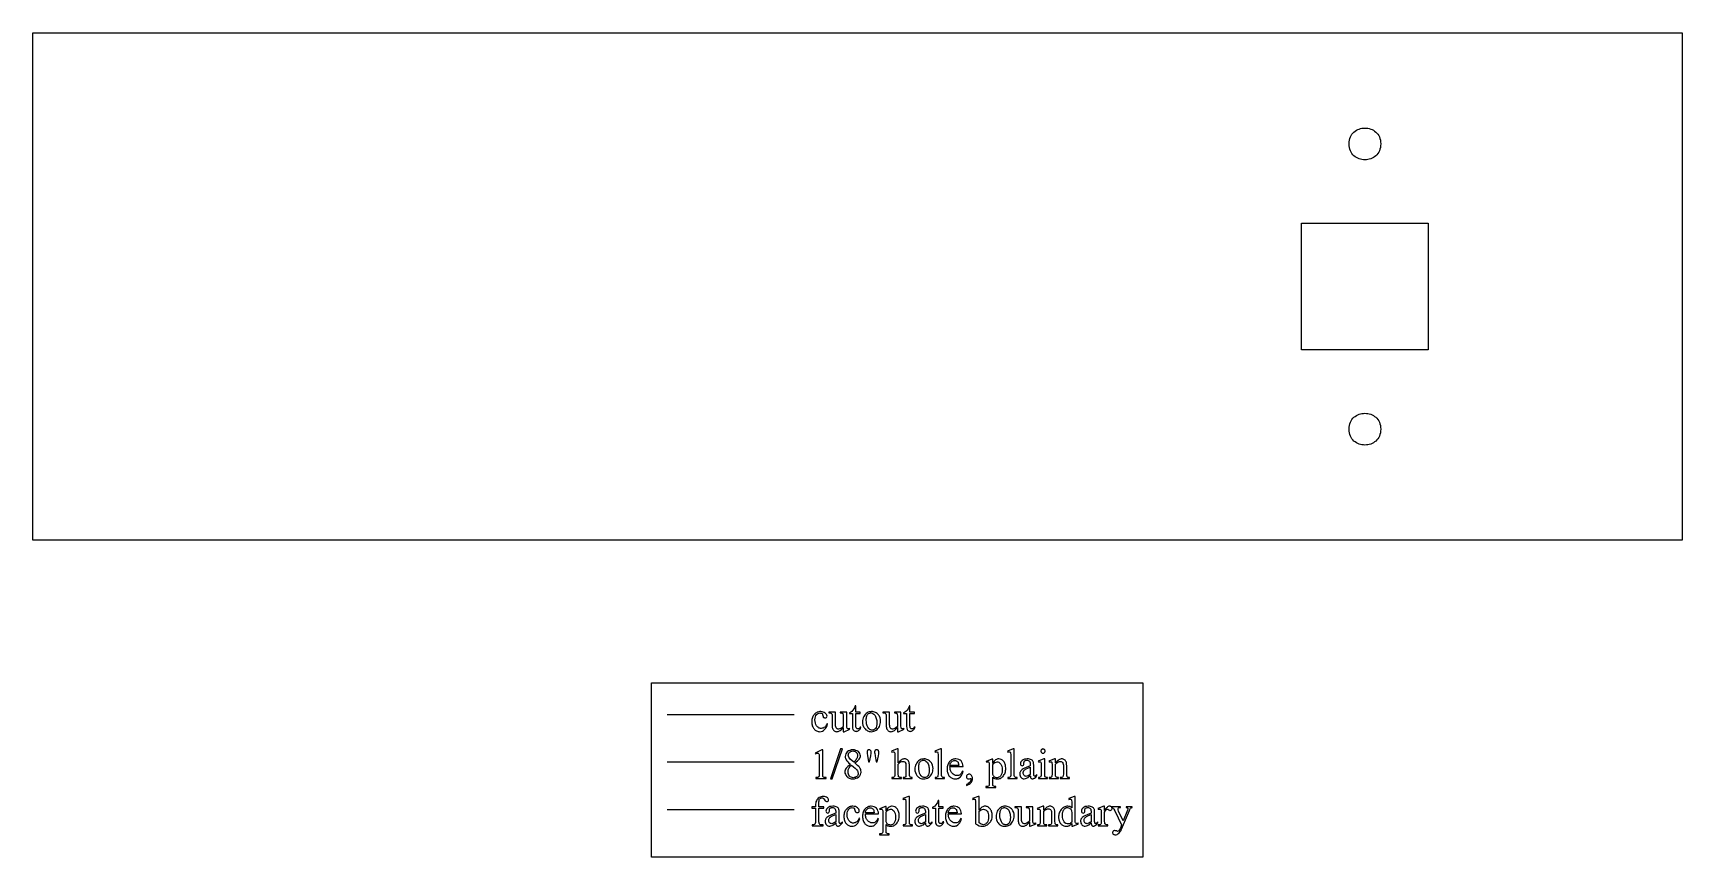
# Model space of a CAD drawing. Extents: x 0 to 6.5, y -3.25 to 0.
import ezdxf

# ---------------------------------------------------------------- set-up
doc = ezdxf.new("R2010")
doc.units = 0
doc.layers.add('LAYER_1', color=18, linetype='CONTINUOUS')

msp = doc.modelspace()

# ---------------------------------------------------------------- linework, layer by layer
at = {"layer": 'LAYER_1'}
for points in [[(0, 0), (6.5, 0), (6.5, -2), (0, -2)], [(5.3125, -0.4375), (5.3121, -0.4451), (5.3111, -0.4521), (5.3094, -0.4587), (5.3071, -0.4648), (5.3043, -0.4705), (5.301, -0.4756), (5.2972, -0.4802), (5.293, -0.4844), (5.2884, -0.488), (5.2835, -0.4912), (5.2783, -0.4939), (5.2729, -0.4961), (5.2674, -0.4978), (5.2617, -0.499), (5.2559, -0.4998), (5.25, -0.5), (5.2441, -0.4998), (5.2383, -0.499), (5.2326, -0.4978), (5.2271, -0.4961), (5.2217, -0.4939), (5.2165, -0.4912), (5.2116, -0.488), (5.207, -0.4844), (5.2028, -0.4802), (5.199, -0.4756), (5.1957, -0.4705), (5.1929, -0.4648), (5.1906, -0.4587), (5.1889, -0.4521), (5.1879, -0.4451), (5.1875, -0.4375), (5.1879, -0.4299), (5.1889, -0.4229), (5.1906, -0.4163), (5.1929, -0.4102), (5.1957, -0.4045), (5.199, -0.3994), (5.2028, -0.3948), (5.207, -0.3906), (5.2116, -0.387), (5.2165, -0.3838), (5.2217, -0.3811), (5.227, -0.3789), (5.2326, -0.3772), (5.2383, -0.376), (5.2441, -0.3752), (5.25, -0.375), (5.2559, -0.3752), (5.2617, -0.376), (5.2674, -0.3772), (5.2729, -0.3789), (5.2783, -0.3811), (5.2835, -0.3838), (5.2884, -0.387), (5.293, -0.3906), (5.2972, -0.3948), (5.301, -0.3994), (5.3043, -0.4045), (5.3071, -0.4102), (5.3094, -0.4163), (5.3111, -0.4228), (5.3121, -0.4299), (5.3125, -0.4375)], [(5, -0.75), (5.5, -0.75), (5.5, -1.25), (5, -1.25)], [(5.3125, -1.5625), (5.3121, -1.5701), (5.3111, -1.5771), (5.3094, -1.5837), (5.3071, -1.5898), (5.3043, -1.5955), (5.301, -1.6006), (5.2972, -1.6052), (5.293, -1.6094), (5.2884, -1.613), (5.2835, -1.6162), (5.2783, -1.6189), (5.2729, -1.6211), (5.2674, -1.6228), (5.2617, -1.624), (5.2559, -1.6248), (5.25, -1.625), (5.2441, -1.6248), (5.2383, -1.624), (5.2326, -1.6228), (5.2271, -1.6211), (5.2217, -1.6189), (5.2165, -1.6162), (5.2116, -1.613), (5.207, -1.6094), (5.2028, -1.6052), (5.199, -1.6006), (5.1957, -1.5955), (5.1929, -1.5898), (5.1906, -1.5837), (5.1889, -1.5771), (5.1879, -1.5701), (5.1875, -1.5625), (5.1879, -1.5549), (5.1889, -1.5479), (5.1906, -1.5413), (5.1929, -1.5352), (5.1957, -1.5295), (5.199, -1.5244), (5.2028, -1.5198), (5.207, -1.5156), (5.2116, -1.512), (5.2165, -1.5088), (5.2217, -1.5061), (5.227, -1.5039), (5.2326, -1.5022), (5.2383, -1.501), (5.2441, -1.5002), (5.25, -1.5), (5.2559, -1.5002), (5.2617, -1.501), (5.2674, -1.5022), (5.2729, -1.5039), (5.2783, -1.5061), (5.2835, -1.5088), (5.2884, -1.512), (5.293, -1.5156), (5.2972, -1.5198), (5.301, -1.5244), (5.3043, -1.5295), (5.3071, -1.5352), (5.3094, -1.5413), (5.3111, -1.5478), (5.3121, -1.5549), (5.3125, -1.5625)], [(2.4375, -2.5625), (4.375, -2.5625), (4.375, -3.25), (2.4375, -3.25)], [(3.2436, -2.6539), (3.2411, -2.6539), (3.2383, -2.6611), (3.2361, -2.6656), (3.2321, -2.6709), (3.2277, -2.6755), (3.2231, -2.6791), (3.2208, -2.6804), (3.2186, -2.6814), (3.2186, -2.6843), (3.2303, -2.6843), (3.2303, -2.7343), (3.2308, -2.7414), (3.2319, -2.7464), (3.2342, -2.7498), (3.2356, -2.7511), (3.2374, -2.7522), (3.2408, -2.7537), (3.2428, -2.7542), (3.2449, -2.7543), (3.2475, -2.7541), (3.2502, -2.7533), (3.2528, -2.752), (3.2553, -2.7502), (3.2577, -2.748), (3.2599, -2.7452), (3.2619, -2.7419), (3.2636, -2.7381), (3.2603, -2.7381), (3.2587, -2.741), (3.2565, -2.7431), (3.2539, -2.7443), (3.2511, -2.7447), (3.2496, -2.7446), (3.2482, -2.7442), (3.2469, -2.7434), (3.2458, -2.7423), (3.2449, -2.7407), (3.2442, -2.7386), (3.2438, -2.7359), (3.2436, -2.7326), (3.2436, -2.6843), (3.2611, -2.6843), (3.2611, -2.6785), (3.2436, -2.6785)], [(3.4569, -2.6539), (3.4544, -2.6539), (3.4516, -2.6611), (3.4494, -2.6656), (3.4454, -2.6709), (3.441, -2.6755), (3.4364, -2.6791), (3.4342, -2.6804), (3.4319, -2.6814), (3.4319, -2.6843), (3.4436, -2.6843), (3.4436, -2.7343), (3.4441, -2.7414), (3.4453, -2.7464), (3.4475, -2.7498), (3.449, -2.7511), (3.4507, -2.7522), (3.4541, -2.7537), (3.4561, -2.7542), (3.4582, -2.7543), (3.4609, -2.7541), (3.4635, -2.7533), (3.4661, -2.752), (3.4687, -2.7502), (3.471, -2.748), (3.4733, -2.7452), (3.4752, -2.7419), (3.4769, -2.7381), (3.4736, -2.7381), (3.472, -2.741), (3.4698, -2.7431), (3.4672, -2.7443), (3.4644, -2.7447), (3.4629, -2.7446), (3.4615, -2.7442), (3.4602, -2.7434), (3.4591, -2.7423), (3.4582, -2.7407), (3.4575, -2.7386), (3.4571, -2.7359), (3.4569, -2.7326), (3.4569, -2.6843), (3.4744, -2.6843), (3.4744, -2.6785), (3.4569, -2.6785)], [(3.1319, -2.7247), (3.1299, -2.7235), (3.1277, -2.7281), (3.1255, -2.7319), (3.1233, -2.735), (3.1211, -2.7372), (3.1178, -2.7396), (3.1143, -2.7413), (3.1107, -2.7423), (3.1069, -2.7426), (3.1042, -2.7425), (3.1016, -2.7419), (3.0991, -2.7411), (3.0968, -2.7399), (3.0946, -2.7384), (3.0926, -2.7367), (3.089, -2.7325), (3.0862, -2.7274), (3.0841, -2.7217), (3.0828, -2.7155), (3.0824, -2.7089), (3.0828, -2.7026), (3.084, -2.697), (3.0861, -2.692), (3.089, -2.6876), (3.0917, -2.6851), (3.0949, -2.6833), (3.0983, -2.6822), (3.1019, -2.6818), (3.1044, -2.682), (3.1066, -2.6824), (3.1086, -2.6832), (3.1103, -2.6843), (3.1114, -2.6858), (3.1122, -2.6876), (3.1132, -2.6916), (3.1141, -2.6955), (3.1146, -2.697), (3.1153, -2.6981), (3.1166, -2.6994), (3.1182, -2.7003), (3.1201, -2.7008), (3.1224, -2.701), (3.1256, -2.7005), (3.128, -2.6992), (3.1294, -2.6971), (3.1299, -2.6943), (3.1294, -2.6911), (3.128, -2.688), (3.1258, -2.685), (3.1228, -2.6822), (3.1192, -2.6799), (3.1149, -2.678), (3.1101, -2.6768), (3.1049, -2.6764), (3.1012, -2.6766), (3.0977, -2.6771), (3.0943, -2.678), (3.0911, -2.6792), (3.088, -2.6808), (3.085, -2.6827), (3.0823, -2.6848), (3.0798, -2.6873), (3.0775, -2.69), (3.0755, -2.693), (3.0737, -2.6963), (3.0722, -2.6998), (3.071, -2.7035), (3.0702, -2.7075), (3.0696, -2.7116), (3.0694, -2.716), (3.0696, -2.7204), (3.0701, -2.7246), (3.0709, -2.7286), (3.0719, -2.7324), (3.0733, -2.7359), (3.0748, -2.7391), (3.0767, -2.7421), (3.0787, -2.7448), (3.081, -2.7473), (3.0834, -2.7494), (3.086, -2.7512), (3.0888, -2.7528), (3.0917, -2.754), (3.0947, -2.7548), (3.0979, -2.7554), (3.1011, -2.7556), (3.1063, -2.755), (3.1114, -2.7535), (3.1161, -2.751), (3.1204, -2.7475), (3.1243, -2.7431), (3.1275, -2.7378), (3.1301, -2.7317)], [(3.2074, -2.6785), (3.1819, -2.6785), (3.1819, -2.6814), (3.1853, -2.6816), (3.1881, -2.6821), (3.1902, -2.6829), (3.1917, -2.684), (3.1928, -2.6855), (3.1935, -2.6874), (3.194, -2.6926), (3.194, -2.7347), (3.1883, -2.7399), (3.1835, -2.7433), (3.1793, -2.745), (3.1757, -2.7456), (3.1731, -2.7454), (3.1708, -2.7448), (3.1686, -2.7438), (3.1668, -2.7422), (3.1653, -2.7399), (3.1642, -2.7369), (3.1634, -2.7332), (3.1632, -2.7285), (3.1632, -2.6785), (3.1369, -2.6785), (3.1369, -2.6814), (3.142, -2.6817), (3.1453, -2.6826), (3.1471, -2.6838), (3.1486, -2.6856), (3.1495, -2.6887), (3.1499, -2.6931), (3.1499, -2.7264), (3.1502, -2.7356), (3.1507, -2.7393), (3.1515, -2.7422), (3.1526, -2.7451), (3.154, -2.7476), (3.1557, -2.7498), (3.1578, -2.7518), (3.1601, -2.7533), (3.1627, -2.7545), (3.1656, -2.7553), (3.1686, -2.7556), (3.1713, -2.7554), (3.1739, -2.755), (3.1765, -2.7541), (3.1793, -2.7526), (3.1823, -2.7506), (3.1857, -2.7478), (3.194, -2.7397), (3.194, -2.7556), (3.1978, -2.7556), (3.2203, -2.746), (3.219, -2.7431), (3.216, -2.7444), (3.2132, -2.7447), (3.2116, -2.7444), (3.2103, -2.7435), (3.2095, -2.7429), (3.2089, -2.7421), (3.2082, -2.7397), (3.2076, -2.7341), (3.2074, -2.7239)], [(3.3053, -2.6764), (3.3007, -2.6767), (3.2962, -2.6776), (3.2919, -2.6792), (3.2878, -2.6814), (3.2837, -2.6842), (3.2802, -2.6876), (3.2771, -2.6917), (3.2744, -2.6964), (3.2723, -2.7014), (3.2707, -2.7064), (3.2698, -2.7114), (3.2694, -2.7164), (3.2699, -2.7233), (3.2714, -2.7299), (3.274, -2.736), (3.2757, -2.739), (3.2778, -2.7418), (3.2804, -2.745), (3.2832, -2.7478), (3.2862, -2.7502), (3.2894, -2.7521), (3.2928, -2.7536), (3.2965, -2.7547), (3.3003, -2.7553), (3.3044, -2.7556), (3.3094, -2.7552), (3.3141, -2.7541), (3.3187, -2.7524), (3.3232, -2.7501), (3.3271, -2.7473), (3.3306, -2.7437), (3.3336, -2.7395), (3.3361, -2.7347), (3.3383, -2.7297), (3.3399, -2.7245), (3.3408, -2.7194), (3.3411, -2.7143), (3.3406, -2.7075), (3.3389, -2.701), (3.3362, -2.6949), (3.3344, -2.692), (3.3324, -2.6893), (3.3297, -2.6862), (3.3269, -2.6836), (3.3238, -2.6814), (3.3205, -2.6796), (3.317, -2.6782), (3.3133, -2.6772), (3.3094, -2.6766)], [(3.3028, -2.6814), (3.307, -2.6819), (3.3109, -2.6835), (3.3143, -2.686), (3.3174, -2.6893), (3.3194, -2.6924), (3.3212, -2.6957), (3.3227, -2.6993), (3.3239, -2.7031), (3.3249, -2.7071), (3.3256, -2.7113), (3.3261, -2.7206), (3.3258, -2.7279), (3.3247, -2.7341), (3.3231, -2.7391), (3.3209, -2.7431), (3.3182, -2.7461), (3.315, -2.7482), (3.3116, -2.7493), (3.3078, -2.7497), (3.3052, -2.7495), (3.3027, -2.7489), (3.3004, -2.7479), (3.2982, -2.7465), (3.2961, -2.7448), (3.2942, -2.7428), (3.2908, -2.7378), (3.2881, -2.7319), (3.2861, -2.7251), (3.2849, -2.7177), (3.2844, -2.7097), (3.2846, -2.7049), (3.2851, -2.7006), (3.2859, -2.6967), (3.2869, -2.6931), (3.2883, -2.6902), (3.29, -2.6877), (3.2919, -2.6858), (3.294, -2.6843), (3.2984, -2.6822), (3.3006, -2.6816)], [(3.4207, -2.6785), (3.3953, -2.6785), (3.3953, -2.6814), (3.3987, -2.6816), (3.4014, -2.6821), (3.4035, -2.6829), (3.4051, -2.684), (3.4062, -2.6855), (3.4069, -2.6874), (3.4074, -2.6926), (3.4074, -2.7347), (3.4016, -2.7399), (3.3968, -2.7433), (3.3927, -2.745), (3.389, -2.7456), (3.3865, -2.7454), (3.3841, -2.7448), (3.382, -2.7438), (3.3801, -2.7422), (3.3786, -2.7399), (3.3775, -2.7369), (3.3768, -2.7332), (3.3765, -2.7285), (3.3765, -2.6785), (3.3503, -2.6785), (3.3503, -2.6814), (3.3554, -2.6817), (3.3586, -2.6826), (3.3604, -2.6838), (3.3619, -2.6856), (3.3629, -2.6887), (3.3632, -2.6931), (3.3632, -2.7264), (3.3636, -2.7356), (3.3641, -2.7393), (3.3649, -2.7422), (3.366, -2.7451), (3.3674, -2.7476), (3.3691, -2.7498), (3.3711, -2.7518), (3.3734, -2.7533), (3.3761, -2.7545), (3.3789, -2.7553), (3.3819, -2.7556), (3.3847, -2.7554), (3.3873, -2.755), (3.3899, -2.7541), (3.3926, -2.7526), (3.3956, -2.7506), (3.399, -2.7478), (3.4074, -2.7397), (3.4074, -2.7556), (3.4111, -2.7556), (3.4336, -2.746), (3.4324, -2.7431), (3.4293, -2.7444), (3.4265, -2.7447), (3.4249, -2.7444), (3.4236, -2.7435), (3.4228, -2.7429), (3.4223, -2.7421), (3.4215, -2.7397), (3.421, -2.7341), (3.4207, -2.7239)], [(3.0832, -2.8401), (3.0844, -2.8426), (3.0891, -2.8408), (3.0928, -2.8401), (3.0948, -2.8405), (3.0965, -2.8414), (3.0978, -2.843), (3.0986, -2.8451), (3.0992, -2.8508), (3.0994, -2.8606), (3.0994, -2.9201), (3.0991, -2.9282), (3.0987, -2.9307), (3.0982, -2.9322), (3.097, -2.934), (3.0953, -2.9356), (3.0937, -2.9361), (3.0915, -2.9365), (3.0853, -2.9368), (3.0853, -2.9397), (3.1265, -2.9397), (3.1265, -2.9368), (3.1203, -2.9365), (3.1181, -2.9361), (3.1165, -2.9356), (3.1146, -2.934), (3.1136, -2.9318), (3.1131, -2.9303), (3.1129, -2.9278), (3.1128, -2.9201), (3.1128, -2.8272), (3.1099, -2.8272)], [(3.1903, -2.8239), (3.1836, -2.8239), (3.1436, -2.9422), (3.1503, -2.9422)], [(3.2224, -2.8843), (3.2167, -2.8886), (3.2121, -2.8926), (3.2082, -2.8964), (3.2052, -2.9001), (3.203, -2.9038), (3.2014, -2.9074), (3.2006, -2.911), (3.2003, -2.9147), (3.2007, -2.9193), (3.2021, -2.9236), (3.2043, -2.9277), (3.2074, -2.9318), (3.2096, -2.9341), (3.2121, -2.9362), (3.2148, -2.9379), (3.2178, -2.9393), (3.2209, -2.9404), (3.2244, -2.9412), (3.228, -2.9416), (3.2319, -2.9418), (3.2388, -2.9412), (3.245, -2.9396), (3.2505, -2.937), (3.2552, -2.9336), (3.2589, -2.9294), (3.2617, -2.9246), (3.2634, -2.9192), (3.2639, -2.9164), (3.264, -2.9135), (3.2636, -2.9091), (3.2625, -2.9047), (3.2605, -2.9003), (3.2578, -2.896), (3.2547, -2.8925), (3.2506, -2.8885), (3.239, -2.8785), (3.2453, -2.8744), (3.2503, -2.8706), (3.2542, -2.867), (3.2572, -2.8636), (3.2592, -2.8604), (3.2606, -2.8572), (3.2613, -2.8541), (3.2615, -2.851), (3.261, -2.8464), (3.2594, -2.842), (3.2568, -2.838), (3.2533, -2.8344), (3.249, -2.8314), (3.2439, -2.8292), (3.2382, -2.8277), (3.2319, -2.8272), (3.2254, -2.8278), (3.2195, -2.8293), (3.2143, -2.8317), (3.2099, -2.8349), (3.2063, -2.8388), (3.2037, -2.8432), (3.2021, -2.8482), (3.2015, -2.8535), (3.2017, -2.8568), (3.2023, -2.8601), (3.2034, -2.8634), (3.2052, -2.8669), (3.2079, -2.8706), (3.2115, -2.8746), (3.2163, -2.8792)], [(3.2353, -2.8756), (3.2215, -2.8643), (3.2182, -2.8604), (3.2157, -2.8563), (3.2141, -2.8522), (3.2136, -2.8481), (3.214, -2.8448), (3.215, -2.8418), (3.2166, -2.8391), (3.2187, -2.8366), (3.2214, -2.8346), (3.2245, -2.8331), (3.228, -2.8321), (3.2319, -2.8318), (3.2359, -2.8321), (3.2395, -2.8331), (3.2426, -2.8346), (3.2451, -2.8368), (3.2472, -2.8394), (3.2486, -2.8425), (3.2496, -2.8461), (3.2499, -2.8501), (3.2497, -2.8531), (3.2493, -2.856), (3.2485, -2.8588), (3.2473, -2.8616), (3.2454, -2.8646), (3.2428, -2.8678)], [(3.294, -2.8743), (3.2978, -2.8743), (3.3019, -2.8506), (3.3035, -2.841), (3.304, -2.8356), (3.3039, -2.8337), (3.3034, -2.8321), (3.3026, -2.8306), (3.3016, -2.8293), (3.3003, -2.8283), (3.2989, -2.8275), (3.2974, -2.827), (3.2957, -2.8268), (3.2939, -2.8269), (3.2923, -2.8274), (3.291, -2.8281), (3.2899, -2.8291), (3.289, -2.8305), (3.2883, -2.8323), (3.2879, -2.8343), (3.2878, -2.8368), (3.2881, -2.8421), (3.2894, -2.8501)], [(3.3236, -2.8743), (3.3278, -2.8743), (3.3324, -2.8506), (3.3337, -2.8427), (3.334, -2.8356), (3.3339, -2.8336), (3.3334, -2.8319), (3.3326, -2.8304), (3.3316, -2.8291), (3.3303, -2.8281), (3.3289, -2.8274), (3.3274, -2.827), (3.3257, -2.8268), (3.3239, -2.8269), (3.3223, -2.8274), (3.3209, -2.8281), (3.3197, -2.8291), (3.3187, -2.8305), (3.318, -2.8323), (3.3175, -2.8343), (3.3174, -2.8368), (3.3174, -2.8387), (3.3178, -2.8406), (3.3194, -2.8506)], [(3.4107, -2.8239), (3.4069, -2.8239), (3.3844, -2.8331), (3.3857, -2.836), (3.3911, -2.8347), (3.3931, -2.835), (3.3944, -2.8356), (3.3956, -2.8372), (3.3965, -2.8397), (3.3971, -2.8451), (3.3974, -2.8556), (3.3974, -2.9231), (3.3971, -2.9287), (3.3963, -2.9322), (3.3951, -2.9342), (3.3936, -2.9351), (3.392, -2.9359), (3.3901, -2.9364), (3.3857, -2.9368), (3.3857, -2.9397), (3.4228, -2.9397), (3.4228, -2.9368), (3.4179, -2.9365), (3.4161, -2.9361), (3.4149, -2.9356), (3.4127, -2.9342), (3.412, -2.9333), (3.4115, -2.9322), (3.411, -2.9292), (3.4107, -2.9231), (3.4107, -2.8835), (3.4162, -2.8782), (3.4187, -2.8763), (3.421, -2.875), (3.4253, -2.8735), (3.4294, -2.8731), (3.4329, -2.8734), (3.4361, -2.8747), (3.4383, -2.8773), (3.4399, -2.8806), (3.4404, -2.883), (3.4408, -2.8864), (3.4411, -2.8964), (3.4411, -2.9231), (3.4411, -2.9306), (3.44, -2.9333), (3.4381, -2.9352), (3.4353, -2.9364), (3.4311, -2.9368), (3.4294, -2.9368), (3.4294, -2.9397), (3.4661, -2.9397), (3.4661, -2.9368), (3.4615, -2.9365), (3.4586, -2.9357), (3.457, -2.9343), (3.4561, -2.9326), (3.4552, -2.9289), (3.4549, -2.9231), (3.4549, -2.8964), (3.4545, -2.8848), (3.454, -2.8805), (3.4532, -2.8772), (3.4519, -2.8739), (3.4504, -2.871), (3.4486, -2.8685), (3.4465, -2.8665), (3.4441, -2.865), (3.4415, -2.8639), (3.4387, -2.8633), (3.4357, -2.8631), (3.4331, -2.8632), (3.4305, -2.8636), (3.4279, -2.8644), (3.4251, -2.8658), (3.422, -2.8677), (3.4187, -2.8704), (3.4149, -2.874), (3.4107, -2.8785)], [(3.5811, -2.8239), (3.5774, -2.8239), (3.5553, -2.8331), (3.5565, -2.836), (3.5595, -2.835), (3.5619, -2.8347), (3.5638, -2.835), (3.5653, -2.8356), (3.5663, -2.8372), (3.5669, -2.8397), (3.5675, -2.8451), (3.5678, -2.8551), (3.5678, -2.9231), (3.5673, -2.9287), (3.5665, -2.9322), (3.5652, -2.9344), (3.5645, -2.9351), (3.5636, -2.9356), (3.5609, -2.9365), (3.5565, -2.9368), (3.5565, -2.9397), (3.5932, -2.9397), (3.5932, -2.9368), (3.5883, -2.9365), (3.5865, -2.9361), (3.5853, -2.9356), (3.5833, -2.9342), (3.5819, -2.9322), (3.5814, -2.9287), (3.5811, -2.9231)], [(3.8678, -2.8239), (3.864, -2.8239), (3.8419, -2.8331), (3.8432, -2.836), (3.8462, -2.835), (3.8486, -2.8347), (3.8504, -2.835), (3.8519, -2.8356), (3.8529, -2.8372), (3.8536, -2.8397), (3.8542, -2.8451), (3.8544, -2.8551), (3.8544, -2.9231), (3.854, -2.9287), (3.8532, -2.9322), (3.8519, -2.9344), (3.8511, -2.9351), (3.8503, -2.9356), (3.8475, -2.9365), (3.8432, -2.9368), (3.8432, -2.9397), (3.8799, -2.9397), (3.8799, -2.9368), (3.875, -2.9365), (3.8732, -2.9361), (3.8719, -2.9356), (3.87, -2.9342), (3.8686, -2.9322), (3.868, -2.9287), (3.8678, -2.9231)], [(3.9811, -2.8239), (3.9794, -2.8241), (3.9779, -2.8245), (3.9765, -2.8253), (3.9752, -2.8263), (3.9742, -2.8276), (3.9734, -2.829), (3.9729, -2.8305), (3.9728, -2.8322), (3.9729, -2.8339), (3.9734, -2.8355), (3.9742, -2.8369), (3.9752, -2.8381), (3.9765, -2.8391), (3.9779, -2.8399), (3.9794, -2.8404), (3.9811, -2.8406), (3.9828, -2.8404), (3.9843, -2.8399), (3.9858, -2.8391), (3.987, -2.8381), (3.988, -2.8369), (3.9888, -2.8355), (3.9893, -2.8339), (3.9894, -2.8322), (3.9893, -2.8305), (3.9888, -2.829), (3.988, -2.8276), (3.987, -2.8263), (3.9858, -2.8253), (3.9843, -2.8245), (3.9828, -2.8241)], [(3.2261, -2.8872), (3.2341, -2.8938), (3.2406, -2.8997), (3.2457, -2.905), (3.2494, -2.9097), (3.2508, -2.9122), (3.2519, -2.9148), (3.2525, -2.9174), (3.2528, -2.9201), (3.2524, -2.9236), (3.2514, -2.9269), (3.2497, -2.9298), (3.2474, -2.9323), (3.2445, -2.9343), (3.2412, -2.9359), (3.2374, -2.9369), (3.2332, -2.9372), (3.2288, -2.9368), (3.2249, -2.9356), (3.2214, -2.9336), (3.2185, -2.9309), (3.2161, -2.9276), (3.2143, -2.9237), (3.2132, -2.9192), (3.2128, -2.9143), (3.213, -2.9105), (3.2136, -2.9067), (3.2146, -2.9031), (3.216, -2.8997), (3.2179, -2.8963), (3.2202, -2.8932), (3.2229, -2.8901)], [(3.5119, -2.8631), (3.5073, -2.8634), (3.5029, -2.8643), (3.4986, -2.8659), (3.4944, -2.8681), (3.4904, -2.8709), (3.4868, -2.8743), (3.4838, -2.8784), (3.4811, -2.8831), (3.4789, -2.8881), (3.4774, -2.8931), (3.4764, -2.8981), (3.4761, -2.9031), (3.4766, -2.91), (3.4781, -2.9165), (3.4807, -2.9227), (3.4824, -2.9256), (3.4844, -2.9285), (3.487, -2.9317), (3.4898, -2.9345), (3.4928, -2.9369), (3.4961, -2.9388), (3.4995, -2.9403), (3.5031, -2.9414), (3.507, -2.942), (3.5111, -2.9422), (3.516, -2.9418), (3.5208, -2.9408), (3.5254, -2.9391), (3.5299, -2.9368), (3.5338, -2.9339), (3.5373, -2.9303), (3.5403, -2.9261), (3.5428, -2.9214), (3.545, -2.9163), (3.5465, -2.9112), (3.5475, -2.906), (3.5478, -2.901), (3.5472, -2.8942), (3.5456, -2.8877), (3.5429, -2.8816), (3.5411, -2.8787), (3.539, -2.876), (3.5364, -2.8729), (3.5336, -2.8703), (3.5305, -2.868), (3.5272, -2.8662), (3.5237, -2.8648), (3.52, -2.8638), (3.5161, -2.8633)], [(3.5094, -2.8681), (3.5137, -2.8686), (3.5175, -2.8701), (3.521, -2.8726), (3.524, -2.876), (3.5261, -2.8791), (3.5279, -2.8824), (3.5294, -2.8859), (3.5306, -2.8897), (3.5315, -2.8937), (3.5322, -2.898), (3.5328, -2.9072), (3.5324, -2.9146), (3.5314, -2.9207), (3.5297, -2.9258), (3.5275, -2.9298), (3.5248, -2.9328), (3.5217, -2.9348), (3.5182, -2.936), (3.5144, -2.9364), (3.5118, -2.9362), (3.5094, -2.9356), (3.507, -2.9346), (3.5048, -2.9332), (3.5028, -2.9315), (3.5008, -2.9294), (3.4975, -2.9245), (3.4948, -2.9186), (3.4928, -2.9118), (3.4915, -2.9043), (3.4911, -2.8964), (3.4913, -2.8916), (3.4917, -2.8873), (3.4925, -2.8833), (3.4936, -2.8797), (3.495, -2.8768), (3.4967, -2.8744), (3.4986, -2.8725), (3.5007, -2.871), (3.5051, -2.8689), (3.5073, -2.8683)], [(3.6144, -2.8931), (3.6661, -2.8931), (3.6656, -2.8865), (3.664, -2.8806), (3.6615, -2.8755), (3.6582, -2.8712), (3.6541, -2.8677), (3.6492, -2.8652), (3.6438, -2.8636), (3.6378, -2.8631), (3.6341, -2.8632), (3.6305, -2.8637), (3.6272, -2.8646), (3.6239, -2.8658), (3.6209, -2.8673), (3.618, -2.8691), (3.6154, -2.8713), (3.613, -2.8737), (3.6108, -2.8765), (3.6089, -2.8795), (3.6072, -2.8828), (3.6058, -2.8864), (3.6047, -2.8903), (3.6039, -2.8944), (3.6034, -2.8988), (3.6032, -2.9035), (3.6034, -2.9078), (3.6039, -2.912), (3.6047, -2.9159), (3.6058, -2.9195), (3.6071, -2.923), (3.6088, -2.9262), (3.6106, -2.9291), (3.6127, -2.9318), (3.615, -2.9341), (3.6175, -2.9362), (3.6202, -2.938), (3.6231, -2.9395), (3.626, -2.9407), (3.6292, -2.9415), (3.6324, -2.942), (3.6357, -2.9422), (3.6388, -2.9421), (3.6417, -2.9416), (3.6445, -2.9408), (3.6471, -2.9397), (3.652, -2.9368), (3.6562, -2.9331), (3.6598, -2.9286), (3.6626, -2.9236), (3.6648, -2.9182), (3.6661, -2.9126), (3.6636, -2.911), (3.6616, -2.9154), (3.6595, -2.9192), (3.6571, -2.9223), (3.6545, -2.9248), (3.6517, -2.9266), (3.6487, -2.9279), (3.6454, -2.9286), (3.6419, -2.9289), (3.6392, -2.9287), (3.6365, -2.9283), (3.634, -2.9275), (3.6316, -2.9264), (3.627, -2.9234), (3.6228, -2.9193), (3.6209, -2.9168), (3.6192, -2.9141), (3.6178, -2.9112), (3.6166, -2.9081), (3.6157, -2.9047), (3.615, -2.901)], [(3.6144, -2.8885), (3.6154, -2.8842), (3.6168, -2.8803), (3.6187, -2.877), (3.621, -2.8741), (3.6236, -2.8719), (3.6265, -2.8702), (3.6295, -2.8692), (3.6328, -2.8689), (3.6351, -2.869), (3.6373, -2.8695), (3.6395, -2.8703), (3.6415, -2.8713), (3.6433, -2.8727), (3.6449, -2.8743), (3.6463, -2.8763), (3.6474, -2.8785), (3.6484, -2.8825), (3.649, -2.8885)], [(3.6794, -2.9676), (3.6853, -2.9652), (3.6903, -2.9625), (3.6944, -2.9594), (3.6978, -2.956), (3.7004, -2.9523), (3.7022, -2.9485), (3.7033, -2.9446), (3.7036, -2.9406), (3.7033, -2.9368), (3.7025, -2.9335), (3.7011, -2.9306), (3.6994, -2.9281), (3.6973, -2.9261), (3.695, -2.9247), (3.6925, -2.9238), (3.6899, -2.9235), (3.6876, -2.9237), (3.6856, -2.9243), (3.6838, -2.9252), (3.6823, -2.9264), (3.6811, -2.9278), (3.6802, -2.9294), (3.6796, -2.9312), (3.6794, -2.9331), (3.6796, -2.9351), (3.68, -2.9369), (3.6808, -2.9385), (3.6817, -2.9398), (3.6829, -2.9409), (3.6844, -2.9416), (3.686, -2.9421), (3.6878, -2.9422), (3.6896, -2.942), (3.6911, -2.9414), (3.6949, -2.9397), (3.6955, -2.9398), (3.6961, -2.9406), (3.6967, -2.9415), (3.6969, -2.9431), (3.6966, -2.9463), (3.6957, -2.9495), (3.6943, -2.9525), (3.6923, -2.9553), (3.6897, -2.958), (3.6867, -2.9603), (3.6833, -2.9623), (3.6794, -2.9639)], [(3.7569, -2.8726), (3.7578, -2.8751), (3.7606, -2.8744), (3.7628, -2.8739), (3.7648, -2.8742), (3.7665, -2.8751), (3.7677, -2.8763), (3.7686, -2.8781), (3.7692, -2.8812), (3.7694, -2.8872), (3.7694, -2.9576), (3.7692, -2.9641), (3.7686, -2.9677), (3.7675, -2.9695), (3.7661, -2.9706), (3.7627, -2.9719), (3.7586, -2.9722), (3.7565, -2.9722), (3.7565, -2.9756), (3.7953, -2.9756), (3.7953, -2.9722), (3.7902, -2.9719), (3.7869, -2.971), (3.785, -2.9695), (3.7836, -2.9676), (3.783, -2.9643), (3.7828, -2.9581), (3.7828, -2.9356), (3.7865, -2.9386), (3.7884, -2.9396), (3.7903, -2.9401), (3.795, -2.9416), (3.7977, -2.9421), (3.8007, -2.9422), (3.8041, -2.9421), (3.8073, -2.9416), (3.8103, -2.9408), (3.8132, -2.9397), (3.816, -2.9382), (3.8187, -2.9364), (3.8212, -2.9343), (3.8236, -2.9318), (3.8261, -2.9286), (3.8283, -2.9251), (3.8302, -2.9214), (3.8317, -2.9175), (3.8329, -2.9134), (3.8337, -2.909), (3.8343, -2.9045), (3.8344, -2.8997), (3.8339, -2.8916), (3.8332, -2.8878), (3.8322, -2.8842), (3.8309, -2.8808), (3.8293, -2.8776), (3.8275, -2.8746), (3.8253, -2.8718), (3.8213, -2.868), (3.8168, -2.8652), (3.8119, -2.8636), (3.8065, -2.8631), (3.8034, -2.8633), (3.8004, -2.864), (3.7973, -2.8652), (3.7943, -2.867), (3.7914, -2.8693), (3.7885, -2.8724), (3.7856, -2.8761), (3.7828, -2.8806), (3.7828, -2.8635), (3.7799, -2.8635)], [(3.7828, -2.8856), (3.7885, -2.8796), (3.7906, -2.8778), (3.7924, -2.8768), (3.7963, -2.8753), (3.8003, -2.8747), (3.8036, -2.8751), (3.8068, -2.8763), (3.8099, -2.8782), (3.8128, -2.881), (3.8145, -2.8834), (3.8161, -2.8861), (3.8173, -2.8891), (3.8184, -2.8922), (3.8198, -2.8993), (3.8203, -2.9072), (3.8198, -2.9143), (3.8185, -2.9206), (3.8164, -2.926), (3.8136, -2.9306), (3.8109, -2.9335), (3.8077, -2.9356), (3.8042, -2.9368), (3.8003, -2.9372), (3.797, -2.937), (3.794, -2.9362), (3.7914, -2.935), (3.7891, -2.9335), (3.7872, -2.9317), (3.7856, -2.9297), (3.7844, -2.9275), (3.7836, -2.9251), (3.7831, -2.9234), (3.7829, -2.9209), (3.7828, -2.9135)], [(3.9311, -2.9289), (3.9313, -2.9321), (3.9317, -2.9347), (3.9325, -2.9369), (3.9335, -2.9386), (3.9347, -2.9399), (3.9362, -2.9407), (3.9379, -2.9412), (3.9399, -2.9414), (3.9419, -2.9412), (3.944, -2.9406), (3.9461, -2.9396), (3.9483, -2.9383), (3.9528, -2.9344), (3.9574, -2.9289), (3.9574, -2.9243), (3.9532, -2.9284), (3.9507, -2.9306), (3.9495, -2.9308), (3.9486, -2.931), (3.9472, -2.9307), (3.9461, -2.9301), (3.9453, -2.9289), (3.9449, -2.9268), (3.9445, -2.9225), (3.9444, -2.9139), (3.9444, -2.8885), (3.9441, -2.8795), (3.9436, -2.8764), (3.9428, -2.8743), (3.9416, -2.8717), (3.9401, -2.8696), (3.9382, -2.8678), (3.9361, -2.8664), (3.9325, -2.865), (3.9286, -2.8639), (3.9242, -2.8633), (3.9194, -2.8631), (3.9134, -2.8635), (3.908, -2.8646), (3.9034, -2.8665), (3.8995, -2.8688), (3.8964, -2.8717), (3.8942, -2.8748), (3.8928, -2.8782), (3.8924, -2.8818), (3.8929, -2.8852), (3.8943, -2.8876), (3.8966, -2.8892), (3.8994, -2.8897), (3.9021, -2.8892), (3.9042, -2.8876), (3.9056, -2.8852), (3.9061, -2.8818), (3.9061, -2.8772), (3.9063, -2.8754), (3.9068, -2.8737), (3.9077, -2.8721), (3.909, -2.8706), (3.9107, -2.8695), (3.9126, -2.8687), (3.9148, -2.8682), (3.9174, -2.8681), (3.9205, -2.8683), (3.9232, -2.869), (3.9256, -2.8703), (3.9275, -2.8722), (3.9291, -2.8747), (3.9302, -2.8781), (3.9309, -2.8822), (3.9311, -2.8872), (3.9311, -2.8906), (3.9147, -2.8968), (3.9085, -2.8996), (3.9034, -2.9022), (3.8994, -2.9048), (3.8962, -2.9073), (3.8938, -2.9099), (3.8919, -2.9126), (3.8909, -2.9147), (3.8901, -2.917), (3.8896, -2.9195), (3.8894, -2.9222), (3.8898, -2.9264), (3.8908, -2.9301), (3.8924, -2.9334), (3.8945, -2.9362), (3.8971, -2.9384), (3.9002, -2.94), (3.9036, -2.941), (3.9074, -2.9414), (3.9121, -2.9408), (3.9165, -2.9393), (3.9186, -2.9382), (3.9218, -2.9361)], [(3.9311, -2.9239), (3.9263, -2.9274), (3.9219, -2.9299), (3.918, -2.9313), (3.9149, -2.9318), (3.9126, -2.9315), (3.9104, -2.9308), (3.9084, -2.9295), (3.9067, -2.9279), (3.9052, -2.9259), (3.9041, -2.9235), (3.9034, -2.9209), (3.9032, -2.9181), (3.9034, -2.9159), (3.9039, -2.9138), (3.9047, -2.9117), (3.906, -2.9097), (3.9076, -2.9077), (3.9097, -2.9058), (3.9122, -2.904), (3.9153, -2.9022), (3.9209, -2.8995), (3.9311, -2.8951)], [(3.9878, -2.8631), (3.9844, -2.8631), (3.9619, -2.8722), (3.9628, -2.8751), (3.966, -2.8742), (3.9686, -2.8739), (3.9703, -2.8741), (3.9717, -2.8749), (3.9728, -2.8763), (3.9736, -2.8785), (3.9742, -2.8844), (3.9744, -2.8943), (3.9744, -2.9231), (3.974, -2.9287), (3.9732, -2.9322), (3.9719, -2.9344), (3.9711, -2.9351), (3.9703, -2.9356), (3.9675, -2.9365), (3.9628, -2.9368), (3.9628, -2.9397), (3.999, -2.9397), (3.999, -2.9368), (3.9947, -2.9365), (3.9919, -2.9356), (3.9902, -2.9344), (3.9895, -2.9334), (3.989, -2.9322), (3.9881, -2.9287), (3.9878, -2.9231)], [(4.0307, -2.8789), (4.0307, -2.8631), (4.0269, -2.8631), (4.0044, -2.8722), (4.0057, -2.8751), (4.0086, -2.8742), (4.0111, -2.8739), (4.0131, -2.8741), (4.0144, -2.8747), (4.0156, -2.8763), (4.0165, -2.8789), (4.0169, -2.8845), (4.0169, -2.8951), (4.0169, -2.9231), (4.0165, -2.9298), (4.0159, -2.9322), (4.015, -2.934), (4.0137, -2.9353), (4.012, -2.9362), (4.0099, -2.9367), (4.0074, -2.9368), (4.0057, -2.9368), (4.0057, -2.9397), (4.0428, -2.9397), (4.0428, -2.9368), (4.0377, -2.9366), (4.0345, -2.9358), (4.0326, -2.9343), (4.0315, -2.9322), (4.031, -2.931), (4.0308, -2.929), (4.0307, -2.9231), (4.0307, -2.8835), (4.0354, -2.8789), (4.0401, -2.8756), (4.0425, -2.8745), (4.0449, -2.8737), (4.0474, -2.8732), (4.0499, -2.8731), (4.0528, -2.8733), (4.0552, -2.8742), (4.0572, -2.8756), (4.0588, -2.8776), (4.06, -2.8803), (4.0609, -2.8836), (4.0614, -2.8876), (4.0615, -2.8922), (4.0615, -2.9231), (4.0613, -2.9281), (4.0611, -2.9306), (4.06, -2.9333), (4.0581, -2.9352), (4.0553, -2.9364), (4.0511, -2.9368), (4.0494, -2.9368), (4.0494, -2.9397), (4.0861, -2.9397), (4.0861, -2.9368), (4.0817, -2.9365), (4.0788, -2.9357), (4.077, -2.9343), (4.0761, -2.9326), (4.0752, -2.9289), (4.0749, -2.9231), (4.0749, -2.891), (4.0743, -2.8822), (4.0732, -2.876), (4.0717, -2.8728), (4.07, -2.8701), (4.0681, -2.8679), (4.066, -2.8661), (4.0637, -2.8647), (4.0612, -2.8638), (4.0586, -2.8632), (4.0557, -2.8631), (4.0527, -2.8633), (4.0497, -2.8641), (4.0466, -2.8653), (4.0435, -2.8671), (4.0404, -2.8693), (4.0372, -2.872)], [(3.0978, -3.0576), (3.1169, -3.0576), (3.1169, -3.0518), (3.0978, -3.0518), (3.0978, -3.0464), (3.0981, -3.0323), (3.0985, -3.0277), (3.099, -3.0247), (3.1006, -3.0213), (3.1016, -3.02), (3.1028, -3.0189), (3.1041, -3.0179), (3.1056, -3.0172), (3.109, -3.0168), (3.1121, -3.0171), (3.1149, -3.0181), (3.1174, -3.0206), (3.1203, -3.0243), (3.1231, -3.028), (3.1253, -3.0301), (3.1274, -3.0311), (3.1294, -3.0314), (3.1317, -3.0308), (3.1339, -3.0293), (3.1355, -3.0272), (3.1359, -3.026), (3.1361, -3.0247), (3.1358, -3.0224), (3.1349, -3.0202), (3.1333, -3.0183), (3.1311, -3.0164), (3.1275, -3.014), (3.1237, -3.0123), (3.1197, -3.0113), (3.1157, -3.011), (3.1112, -3.0113), (3.1069, -3.0122), (3.1029, -3.0136), (3.099, -3.0156), (3.0955, -3.0182), (3.0925, -3.0212), (3.0899, -3.0245), (3.0878, -3.0281), (3.0864, -3.0323), (3.0853, -3.0368), (3.0847, -3.0416), (3.0844, -3.0468), (3.0844, -3.0518), (3.0703, -3.0518), (3.0703, -3.0576), (3.0844, -3.0576), (3.0844, -3.1068), (3.0842, -3.1135), (3.0836, -3.1176), (3.082, -3.12), (3.081, -3.121), (3.0799, -3.1218), (3.0769, -3.1231), (3.074, -3.1235), (3.0707, -3.1235), (3.0707, -3.1264), (3.1153, -3.1264), (3.1153, -3.1235), (3.1082, -3.1235), (3.1058, -3.1232), (3.1038, -3.1225), (3.1019, -3.1214), (3.1003, -3.1197), (3.0992, -3.118), (3.0984, -3.1153), (3.0979, -3.1116), (3.0978, -3.1068)], [(3.1644, -3.1156), (3.1646, -3.1187), (3.165, -3.1214), (3.1658, -3.1235), (3.1668, -3.1252), (3.168, -3.1265), (3.1695, -3.1274), (3.1713, -3.1279), (3.1732, -3.1281), (3.1752, -3.1279), (3.1773, -3.1273), (3.1795, -3.1263), (3.1816, -3.1249), (3.1861, -3.121), (3.1907, -3.1156), (3.1907, -3.111), (3.1866, -3.115), (3.184, -3.1172), (3.1828, -3.1174), (3.1819, -3.1176), (3.1805, -3.1174), (3.1794, -3.1168), (3.1787, -3.1156), (3.1782, -3.1135), (3.1778, -3.1092), (3.1778, -3.1006), (3.1778, -3.0751), (3.1774, -3.0662), (3.1769, -3.0631), (3.1761, -3.061), (3.175, -3.0584), (3.1734, -3.0562), (3.1715, -3.0545), (3.1694, -3.0531), (3.1658, -3.0517), (3.1619, -3.0506), (3.1575, -3.0499), (3.1528, -3.0497), (3.1467, -3.0501), (3.1413, -3.0513), (3.1367, -3.0531), (3.1328, -3.0555), (3.1298, -3.0583), (3.1275, -3.0615), (3.1262, -3.0649), (3.1257, -3.0685), (3.1262, -3.0718), (3.1277, -3.0743), (3.1299, -3.0759), (3.1328, -3.0764), (3.1354, -3.0759), (3.1375, -3.0743), (3.1389, -3.0718), (3.1394, -3.0685), (3.1394, -3.0639), (3.1396, -3.0621), (3.1401, -3.0604), (3.141, -3.0588), (3.1424, -3.0572), (3.144, -3.0561), (3.1459, -3.0553), (3.1481, -3.0549), (3.1507, -3.0547), (3.1538, -3.0549), (3.1565, -3.0557), (3.1589, -3.0569), (3.1609, -3.0588), (3.1624, -3.0614), (3.1635, -3.0647), (3.1642, -3.0689), (3.1644, -3.0739), (3.1644, -3.0772), (3.148, -3.0835), (3.1418, -3.0863), (3.1367, -3.0889), (3.1327, -3.0914), (3.1295, -3.094), (3.1271, -3.0966), (3.1253, -3.0993), (3.1242, -3.1013), (3.1234, -3.1036), (3.1229, -3.1062), (3.1228, -3.1089), (3.1231, -3.1131), (3.1241, -3.1168), (3.1257, -3.1201), (3.1278, -3.1228), (3.1304, -3.1251), (3.1335, -3.1267), (3.1369, -3.1277), (3.1407, -3.1281), (3.1454, -3.1275), (3.1499, -3.126), (3.152, -3.1249), (3.1551, -3.1228)], [(3.2586, -3.0981), (3.2565, -3.0968), (3.2543, -3.1014), (3.2522, -3.1052), (3.25, -3.1083), (3.2478, -3.1106), (3.2445, -3.113), (3.241, -3.1147), (3.2373, -3.1157), (3.2336, -3.116), (3.2309, -3.1158), (3.2282, -3.1153), (3.2258, -3.1144), (3.2234, -3.1132), (3.2213, -3.1118), (3.2192, -3.11), (3.2157, -3.1058), (3.2129, -3.1008), (3.2108, -3.0951), (3.2095, -3.0888), (3.209, -3.0822), (3.2094, -3.076), (3.2106, -3.0703), (3.2127, -3.0653), (3.2157, -3.061), (3.2184, -3.0585), (3.2215, -3.0566), (3.225, -3.0555), (3.2286, -3.0551), (3.231, -3.0553), (3.2332, -3.0558), (3.2352, -3.0565), (3.2369, -3.0576), (3.238, -3.0591), (3.2388, -3.0609), (3.2399, -3.065), (3.2408, -3.0688), (3.2413, -3.0703), (3.2419, -3.0714), (3.2433, -3.0727), (3.2449, -3.0736), (3.2467, -3.0741), (3.249, -3.0743), (3.2523, -3.0738), (3.2547, -3.0725), (3.2561, -3.0704), (3.2565, -3.0676), (3.2561, -3.0645), (3.2547, -3.0613), (3.2525, -3.0583), (3.2495, -3.0556), (3.2458, -3.0532), (3.2416, -3.0513), (3.2368, -3.0501), (3.2315, -3.0497), (3.2279, -3.0499), (3.2244, -3.0504), (3.221, -3.0513), (3.2177, -3.0526), (3.2146, -3.0541), (3.2117, -3.056), (3.209, -3.0582), (3.2065, -3.0606), (3.2042, -3.0633), (3.2022, -3.0663), (3.2004, -3.0696), (3.1989, -3.0731), (3.1977, -3.0768), (3.1968, -3.0808), (3.1963, -3.0849), (3.1961, -3.0893), (3.1963, -3.0937), (3.1968, -3.0979), (3.1975, -3.1019), (3.1986, -3.1057), (3.1999, -3.1092), (3.2015, -3.1124), (3.2033, -3.1154), (3.2054, -3.1182), (3.2076, -3.1206), (3.2101, -3.1227), (3.2127, -3.1246), (3.2154, -3.1261), (3.2184, -3.1273), (3.2214, -3.1282), (3.2245, -3.1287), (3.2278, -3.1289), (3.233, -3.1284), (3.238, -3.1268), (3.2428, -3.1243), (3.2471, -3.1208), (3.2509, -3.1164), (3.2542, -3.1111), (3.2568, -3.105)], [(3.2811, -3.0797), (3.3328, -3.0797), (3.3322, -3.0732), (3.3307, -3.0673), (3.3282, -3.0622), (3.3249, -3.0578), (3.3207, -3.0544), (3.3159, -3.0518), (3.3104, -3.0503), (3.3044, -3.0497), (3.3008, -3.0499), (3.2972, -3.0504), (3.2938, -3.0513), (3.2906, -3.0525), (3.2876, -3.054), (3.2847, -3.0558), (3.2821, -3.058), (3.2797, -3.0604), (3.2775, -3.0631), (3.2755, -3.0662), (3.2739, -3.0695), (3.2725, -3.0731), (3.2713, -3.077), (3.2705, -3.0811), (3.27, -3.0855), (3.2699, -3.0901), (3.27, -3.0945), (3.2705, -3.0986), (3.2713, -3.1025), (3.2724, -3.1062), (3.2738, -3.1096), (3.2754, -3.1128), (3.2773, -3.1158), (3.2794, -3.1184), (3.2817, -3.1208), (3.2842, -3.1229), (3.2869, -3.1247), (3.2897, -3.1262), (3.2927, -3.1273), (3.2958, -3.1282), (3.299, -3.1287), (3.3024, -3.1289), (3.3054, -3.1287), (3.3084, -3.1282), (3.3111, -3.1274), (3.3138, -3.1264), (3.3187, -3.1235), (3.3229, -3.1197), (3.3264, -3.1153), (3.3293, -3.1103), (3.3314, -3.1049), (3.3328, -3.0993), (3.3303, -3.0976), (3.3283, -3.1021), (3.3261, -3.1059), (3.3238, -3.109), (3.3212, -3.1114), (3.3184, -3.1133), (3.3153, -3.1146), (3.3121, -3.1153), (3.3086, -3.1156), (3.3059, -3.1154), (3.3032, -3.1149), (3.3007, -3.1142), (3.2982, -3.1131), (3.2937, -3.1101), (3.2894, -3.106), (3.2875, -3.1035), (3.2859, -3.1008), (3.2844, -3.0979), (3.2832, -3.0947), (3.2823, -3.0913), (3.2817, -3.0877)], [(3.3369, -3.0593), (3.3378, -3.0618), (3.3406, -3.061), (3.3428, -3.0606), (3.3448, -3.0609), (3.3465, -3.0618), (3.3477, -3.063), (3.3486, -3.0647), (3.3492, -3.0679), (3.3494, -3.0739), (3.3494, -3.1443), (3.3492, -3.1507), (3.3486, -3.1544), (3.3475, -3.1562), (3.3461, -3.1572), (3.3427, -3.1585), (3.3386, -3.1589), (3.3365, -3.1589), (3.3365, -3.1622), (3.3753, -3.1622), (3.3753, -3.1589), (3.3702, -3.1586), (3.3669, -3.1576), (3.365, -3.1561), (3.3636, -3.1543), (3.363, -3.1509), (3.3628, -3.1447), (3.3628, -3.1222), (3.3665, -3.1253), (3.3684, -3.1263), (3.3703, -3.1268), (3.375, -3.1283), (3.3777, -3.1287), (3.3807, -3.1289), (3.3841, -3.1287), (3.3873, -3.1283), (3.3903, -3.1275), (3.3932, -3.1263), (3.396, -3.1249), (3.3987, -3.1231), (3.4012, -3.121), (3.4036, -3.1185), (3.4061, -3.1152), (3.4083, -3.1118), (3.4102, -3.1081), (3.4117, -3.1041), (3.4129, -3.1), (3.4137, -3.0957), (3.4143, -3.0911), (3.4144, -3.0864), (3.4139, -3.0783), (3.4132, -3.0745), (3.4122, -3.0709), (3.4109, -3.0675), (3.4093, -3.0642), (3.4075, -3.0612), (3.4053, -3.0585), (3.4013, -3.0546), (3.3968, -3.0519), (3.3919, -3.0503), (3.3865, -3.0497), (3.3834, -3.0499), (3.3804, -3.0506), (3.3773, -3.0519), (3.3743, -3.0536), (3.3714, -3.056), (3.3685, -3.059), (3.3656, -3.0628), (3.3628, -3.0672), (3.3628, -3.0501), (3.3599, -3.0501)], [(3.4544, -3.0106), (3.4507, -3.0106), (3.4286, -3.0197), (3.4299, -3.0226), (3.4329, -3.0217), (3.4353, -3.0214), (3.4371, -3.0216), (3.4386, -3.0222), (3.4396, -3.0238), (3.4403, -3.0264), (3.4409, -3.0318), (3.4411, -3.0418), (3.4411, -3.1097), (3.4406, -3.1154), (3.4399, -3.1189), (3.4386, -3.121), (3.4378, -3.1218), (3.4369, -3.1222), (3.4342, -3.1232), (3.4299, -3.1235), (3.4299, -3.1264), (3.4665, -3.1264), (3.4665, -3.1235), (3.4616, -3.1232), (3.4598, -3.1228), (3.4586, -3.1222), (3.4566, -3.1209), (3.4553, -3.1189), (3.4547, -3.1154), (3.4544, -3.1097)], [(3.5178, -3.1156), (3.5179, -3.1187), (3.5184, -3.1214), (3.5191, -3.1235), (3.5201, -3.1252), (3.5214, -3.1265), (3.5229, -3.1274), (3.5246, -3.1279), (3.5265, -3.1281), (3.5286, -3.1279), (3.5307, -3.1273), (3.5328, -3.1263), (3.535, -3.1249), (3.5394, -3.121), (3.544, -3.1156), (3.544, -3.111), (3.5399, -3.115), (3.5374, -3.1172), (3.5362, -3.1174), (3.5353, -3.1176), (3.5339, -3.1174), (3.5328, -3.1168), (3.532, -3.1156), (3.5315, -3.1135), (3.5312, -3.1092), (3.5311, -3.1006), (3.5311, -3.0751), (3.5307, -3.0662), (3.5302, -3.0631), (3.5294, -3.061), (3.5283, -3.0584), (3.5267, -3.0562), (3.5249, -3.0545), (3.5228, -3.0531), (3.5192, -3.0517), (3.5152, -3.0506), (3.5109, -3.0499), (3.5061, -3.0497), (3.5, -3.0501), (3.4947, -3.0513), (3.49, -3.0531), (3.4862, -3.0555), (3.4831, -3.0583), (3.4809, -3.0615), (3.4795, -3.0649), (3.479, -3.0685), (3.4795, -3.0718), (3.481, -3.0743), (3.4832, -3.0759), (3.4861, -3.0764), (3.4887, -3.0759), (3.4909, -3.0743), (3.4923, -3.0718), (3.4928, -3.0685), (3.4928, -3.0639), (3.4929, -3.0621), (3.4935, -3.0604), (3.4944, -3.0588), (3.4957, -3.0572), (3.4973, -3.0561), (3.4992, -3.0553), (3.5014, -3.0549), (3.504, -3.0547), (3.5071, -3.0549), (3.5099, -3.0557), (3.5122, -3.0569), (3.5142, -3.0588), (3.5157, -3.0614), (3.5169, -3.0647), (3.5175, -3.0689), (3.5178, -3.0739), (3.5178, -3.0772), (3.5013, -3.0835), (3.4951, -3.0863), (3.4901, -3.0889), (3.486, -3.0914), (3.4829, -3.094), (3.4804, -3.0966), (3.4786, -3.0993), (3.4775, -3.1013), (3.4767, -3.1036), (3.4763, -3.1062), (3.4761, -3.1089), (3.4765, -3.1131), (3.4774, -3.1168), (3.479, -3.1201), (3.4812, -3.1228), (3.4838, -3.1251), (3.4868, -3.1267), (3.4903, -3.1277), (3.494, -3.1281), (3.4988, -3.1275), (3.5032, -3.126), (3.5053, -3.1249), (3.5085, -3.1228)], [(3.5703, -3.0272), (3.5678, -3.0272), (3.565, -3.0345), (3.5628, -3.0389), (3.5588, -3.0442), (3.5543, -3.0488), (3.5498, -3.0524), (3.5475, -3.0538), (3.5453, -3.0547), (3.5453, -3.0576), (3.5569, -3.0576), (3.5569, -3.1076), (3.5575, -3.1148), (3.5586, -3.1197), (3.5609, -3.1231), (3.5623, -3.1245), (3.564, -3.1256), (3.5675, -3.1271), (3.5694, -3.1275), (3.5715, -3.1276), (3.5742, -3.1274), (3.5769, -3.1266), (3.5795, -3.1254), (3.582, -3.1236), (3.5844, -3.1213), (3.5866, -3.1185), (3.5886, -3.1152), (3.5903, -3.1114), (3.5869, -3.1114), (3.5853, -3.1144), (3.5831, -3.1164), (3.5806, -3.1177), (3.5778, -3.1181), (3.5763, -3.1179), (3.5748, -3.1175), (3.5736, -3.1168), (3.5725, -3.1156), (3.5716, -3.114), (3.5709, -3.1119), (3.5704, -3.1092), (3.5703, -3.106), (3.5703, -3.0576), (3.5878, -3.0576), (3.5878, -3.0518), (3.5703, -3.0518)], [(3.6078, -3.0797), (3.6594, -3.0797), (3.6589, -3.0732), (3.6574, -3.0673), (3.6549, -3.0622), (3.6515, -3.0578), (3.6474, -3.0544), (3.6426, -3.0518), (3.6371, -3.0503), (3.6311, -3.0497), (3.6274, -3.0499), (3.6239, -3.0504), (3.6205, -3.0513), (3.6173, -3.0525), (3.6142, -3.054), (3.6114, -3.0558), (3.6087, -3.058), (3.6063, -3.0604), (3.6041, -3.0631), (3.6022, -3.0662), (3.6005, -3.0695), (3.5991, -3.0731), (3.598, -3.077), (3.5972, -3.0811), (3.5967, -3.0855), (3.5965, -3.0901), (3.5967, -3.0945), (3.5972, -3.0986), (3.598, -3.1025), (3.5991, -3.1062), (3.6005, -3.1096), (3.6021, -3.1128), (3.604, -3.1158), (3.6061, -3.1184), (3.6084, -3.1208), (3.6109, -3.1229), (3.6136, -3.1247), (3.6164, -3.1262), (3.6194, -3.1273), (3.6225, -3.1282), (3.6257, -3.1287), (3.629, -3.1289), (3.6321, -3.1287), (3.635, -3.1282), (3.6378, -3.1274), (3.6405, -3.1264), (3.6453, -3.1235), (3.6495, -3.1197), (3.6531, -3.1153), (3.656, -3.1103), (3.6581, -3.1049), (3.6594, -3.0993), (3.6569, -3.0976), (3.655, -3.1021), (3.6528, -3.1059), (3.6504, -3.109), (3.6478, -3.1114), (3.645, -3.1133), (3.642, -3.1146), (3.6388, -3.1153), (3.6353, -3.1156), (3.6325, -3.1154), (3.6299, -3.1149), (3.6273, -3.1142), (3.6249, -3.1131), (3.6203, -3.1101), (3.6161, -3.106), (3.6142, -3.1035), (3.6125, -3.1008), (3.6111, -3.0979), (3.6099, -3.0947), (3.609, -3.0913), (3.6083, -3.0877)], [(3.7294, -3.0647), (3.7294, -3.0106), (3.7257, -3.0106), (3.7032, -3.0197), (3.7044, -3.0226), (3.7075, -3.0217), (3.7103, -3.0214), (3.7132, -3.0222), (3.7144, -3.0238), (3.7153, -3.0264), (3.7155, -3.0318), (3.7157, -3.0422), (3.7157, -3.1193), (3.7227, -3.1234), (3.7295, -3.1264), (3.7362, -3.1283), (3.7395, -3.1287), (3.7428, -3.1289), (3.7462, -3.1287), (3.7495, -3.1282), (3.7527, -3.1273), (3.7559, -3.1261), (3.759, -3.1246), (3.762, -3.1227), (3.7678, -3.1181), (3.7709, -3.115), (3.7736, -3.1116), (3.7758, -3.1081), (3.7777, -3.1043), (3.7792, -3.1002), (3.7803, -3.0958), (3.7809, -3.0913), (3.7811, -3.0864), (3.781, -3.0822), (3.7805, -3.0782), (3.7798, -3.0745), (3.7788, -3.071), (3.7776, -3.0677), (3.7761, -3.0647), (3.7744, -3.062), (3.7726, -3.0595), (3.7705, -3.0572), (3.7683, -3.0553), (3.766, -3.0536), (3.7635, -3.0522), (3.761, -3.0511), (3.7583, -3.0504), (3.7556, -3.0499), (3.7528, -3.0497), (3.7497, -3.05), (3.7466, -3.0507), (3.7436, -3.0518), (3.7406, -3.0535), (3.7377, -3.0556), (3.7349, -3.0582), (3.7321, -3.0612)], [(3.8319, -3.0497), (3.8273, -3.05), (3.8229, -3.051), (3.8186, -3.0525), (3.8144, -3.0547), (3.8104, -3.0575), (3.8068, -3.061), (3.8038, -3.065), (3.8011, -3.0697), (3.7989, -3.0747), (3.7974, -3.0797), (3.7964, -3.0847), (3.7961, -3.0897), (3.7966, -3.0967), (3.7981, -3.1032), (3.8007, -3.1094), (3.8024, -3.1123), (3.8044, -3.1151), (3.807, -3.1184), (3.8098, -3.1212), (3.8128, -3.1235), (3.8161, -3.1255), (3.8195, -3.127), (3.8231, -3.128), (3.827, -3.1287), (3.8311, -3.1289), (3.836, -3.1285), (3.8408, -3.1274), (3.8454, -3.1257), (3.8499, -3.1235), (3.8538, -3.1206), (3.8573, -3.117), (3.8603, -3.1128), (3.8628, -3.1081), (3.865, -3.103), (3.8665, -3.0978), (3.8675, -3.0927), (3.8678, -3.0876), (3.8672, -3.0809), (3.8656, -3.0744), (3.8629, -3.0682), (3.8611, -3.0654), (3.859, -3.0626), (3.8564, -3.0596), (3.8536, -3.0569), (3.8505, -3.0547), (3.8472, -3.0529), (3.8437, -3.0515), (3.84, -3.0505), (3.8361, -3.0499)], [(3.8294, -3.0547), (3.8337, -3.0553), (3.8375, -3.0568), (3.841, -3.0593), (3.844, -3.0626), (3.8461, -3.0657), (3.8479, -3.069), (3.8494, -3.0726), (3.8506, -3.0764), (3.8515, -3.0804), (3.8522, -3.0847), (3.8528, -3.0939), (3.8524, -3.1012), (3.8514, -3.1074), (3.8497, -3.1125), (3.8475, -3.1164), (3.8448, -3.1194), (3.8417, -3.1215), (3.8382, -3.1227), (3.8344, -3.1231), (3.8318, -3.1228), (3.8294, -3.1222), (3.827, -3.1212), (3.8248, -3.1199), (3.8228, -3.1181), (3.8208, -3.1161), (3.8175, -3.1112), (3.8148, -3.1052), (3.8128, -3.0984), (3.8115, -3.091), (3.8111, -3.0831), (3.8113, -3.0783), (3.8117, -3.0739), (3.8125, -3.07), (3.8136, -3.0664), (3.815, -3.0635), (3.8167, -3.0611), (3.8186, -3.0591), (3.8207, -3.0576), (3.8251, -3.0556), (3.8273, -3.0549)], [(3.9407, -3.0518), (3.9153, -3.0518), (3.9153, -3.0547), (3.9187, -3.055), (3.9214, -3.0555), (3.9235, -3.0563), (3.9251, -3.0574), (3.9262, -3.0589), (3.9269, -3.0608), (3.9274, -3.066), (3.9274, -3.1081), (3.9216, -3.1133), (3.9168, -3.1166), (3.9127, -3.1184), (3.909, -3.1189), (3.9065, -3.1187), (3.9041, -3.1182), (3.902, -3.1171), (3.9001, -3.1155), (3.8986, -3.1133), (3.8975, -3.1103), (3.8968, -3.1065), (3.8965, -3.1018), (3.8965, -3.0518), (3.8703, -3.0518), (3.8703, -3.0547), (3.8754, -3.055), (3.8786, -3.056), (3.8804, -3.0571), (3.8819, -3.0589), (3.8829, -3.062), (3.8832, -3.0664), (3.8832, -3.0997), (3.8836, -3.1089), (3.8841, -3.1126), (3.8849, -3.1156), (3.886, -3.1185), (3.8874, -3.121), (3.8891, -3.1232), (3.8911, -3.1251), (3.8934, -3.1266), (3.8961, -3.1278), (3.8989, -3.1286), (3.9019, -3.1289), (3.9047, -3.1288), (3.9073, -3.1283), (3.9099, -3.1274), (3.9126, -3.126), (3.9156, -3.1239), (3.919, -3.1212), (3.9274, -3.1131), (3.9274, -3.1289), (3.9311, -3.1289), (3.9536, -3.1193), (3.9524, -3.1164), (3.9493, -3.1177), (3.9465, -3.1181), (3.9449, -3.1177), (3.9436, -3.1168), (3.9428, -3.1163), (3.9423, -3.1154), (3.9415, -3.1131), (3.941, -3.1075), (3.9407, -3.0972)], [(3.984, -3.0656), (3.984, -3.0497), (3.9803, -3.0497), (3.9578, -3.0589), (3.959, -3.0618), (3.9619, -3.0609), (3.9644, -3.0606), (3.9664, -3.0608), (3.9678, -3.0614), (3.969, -3.063), (3.9699, -3.0656), (3.9702, -3.0712), (3.9703, -3.0818), (3.9703, -3.1097), (3.9698, -3.1164), (3.9692, -3.1188), (3.9683, -3.1207), (3.967, -3.122), (3.9654, -3.1228), (3.9633, -3.1233), (3.9607, -3.1235), (3.959, -3.1235), (3.959, -3.1264), (3.9961, -3.1264), (3.9961, -3.1235), (3.991, -3.1232), (3.9878, -3.1224), (3.986, -3.121), (3.9849, -3.1189), (3.9844, -3.1176), (3.9841, -3.1157), (3.984, -3.1097), (3.984, -3.0701), (3.9887, -3.0655), (3.9935, -3.0623), (3.9958, -3.0611), (3.9983, -3.0604), (4.0007, -3.0599), (4.0032, -3.0597), (4.0061, -3.06), (4.0085, -3.0608), (4.0105, -3.0623), (4.0122, -3.0643), (4.0134, -3.067), (4.0142, -3.0703), (4.0147, -3.0742), (4.0149, -3.0789), (4.0149, -3.1097), (4.0147, -3.1147), (4.0144, -3.1172), (4.0133, -3.12), (4.0115, -3.1219), (4.0086, -3.1231), (4.0044, -3.1235), (4.0028, -3.1235), (4.0028, -3.1264), (4.0394, -3.1264), (4.0394, -3.1235), (4.035, -3.1232), (4.0321, -3.1223), (4.0304, -3.121), (4.0294, -3.1193), (4.0285, -3.1156), (4.0282, -3.1097), (4.0282, -3.0776), (4.0277, -3.0689), (4.0265, -3.0626), (4.025, -3.0595), (4.0233, -3.0568), (4.0214, -3.0545), (4.0193, -3.0527), (4.0171, -3.0514), (4.0146, -3.0505), (4.0119, -3.0499), (4.009, -3.0497), (4.006, -3.05), (4.003, -3.0507), (3.9999, -3.052), (3.9968, -3.0537), (3.9937, -3.056), (3.9905, -3.0587)], [(4.0949, -3.1181), (4.0949, -3.1289), (4.0986, -3.1289), (4.1207, -3.1193), (4.1199, -3.1164), (4.1165, -3.1177), (4.114, -3.1181), (4.1122, -3.1177), (4.1107, -3.1168), (4.1095, -3.1154), (4.1086, -3.1131), (4.1084, -3.1074), (4.1082, -3.0968), (4.1082, -3.0106), (4.1044, -3.0106), (4.0824, -3.0197), (4.0836, -3.0226), (4.0866, -3.0217), (4.089, -3.0214), (4.0907, -3.0216), (4.0924, -3.0222), (4.0934, -3.0238), (4.094, -3.0264), (4.0946, -3.0318), (4.0949, -3.0422), (4.0949, -3.056), (4.0913, -3.0532), (4.0875, -3.0513), (4.0833, -3.0501), (4.0786, -3.0497), (4.0747, -3.05), (4.071, -3.0507), (4.0674, -3.0518), (4.064, -3.0534), (4.0608, -3.0553), (4.0578, -3.0576), (4.055, -3.0601), (4.0525, -3.063), (4.0502, -3.0661), (4.0482, -3.0694), (4.0465, -3.0729), (4.045, -3.0766), (4.0439, -3.0804), (4.043, -3.0843), (4.0425, -3.0882), (4.0424, -3.0922), (4.0425, -3.0961), (4.043, -3.0999), (4.0438, -3.1035), (4.0448, -3.1069), (4.0461, -3.1101), (4.0477, -3.1132), (4.0495, -3.116), (4.0515, -3.1185), (4.0537, -3.1208), (4.056, -3.1229), (4.0585, -3.1247), (4.0612, -3.1261), (4.0639, -3.1273), (4.0668, -3.1282), (4.0698, -3.1287), (4.0728, -3.1289), (4.0758, -3.1287), (4.0787, -3.1283), (4.0814, -3.1274), (4.0841, -3.1263), (4.0868, -3.1248), (4.0894, -3.1229)], [(4.0949, -3.1122), (4.0914, -3.1155), (4.0877, -3.1178), (4.084, -3.1193), (4.0803, -3.1197), (4.0759, -3.1192), (4.0718, -3.1175), (4.0679, -3.1147), (4.0644, -3.1109), (4.0615, -3.1061), (4.0593, -3.1002), (4.0579, -3.0934), (4.0574, -3.0856), (4.0578, -3.0781), (4.0592, -3.0715), (4.0603, -3.0686), (4.0616, -3.0658), (4.0631, -3.0633), (4.0649, -3.061), (4.0678, -3.0582), (4.0709, -3.0563), (4.0742, -3.0551), (4.0778, -3.0547), (4.0815, -3.0553), (4.0853, -3.0568), (4.0873, -3.0582), (4.0891, -3.0599), (4.0919, -3.0639), (4.093, -3.0662), (4.0939, -3.0686), (4.0949, -3.0739)], [(4.1711, -3.1156), (4.1713, -3.1187), (4.1717, -3.1214), (4.1725, -3.1235), (4.1735, -3.1252), (4.1747, -3.1265), (4.1762, -3.1274), (4.1779, -3.1279), (4.1799, -3.1281), (4.1819, -3.1279), (4.184, -3.1273), (4.1861, -3.1263), (4.1883, -3.1249), (4.1928, -3.121), (4.1974, -3.1156), (4.1974, -3.111), (4.1932, -3.115), (4.1907, -3.1172), (4.1895, -3.1174), (4.1886, -3.1176), (4.1872, -3.1174), (4.1861, -3.1168), (4.1853, -3.1156), (4.1849, -3.1135), (4.1845, -3.1092), (4.1844, -3.1006), (4.1844, -3.0751), (4.1841, -3.0662), (4.1836, -3.0631), (4.1828, -3.061), (4.1816, -3.0584), (4.1801, -3.0562), (4.1782, -3.0545), (4.1761, -3.0531), (4.1725, -3.0517), (4.1686, -3.0506), (4.1642, -3.0499), (4.1594, -3.0497), (4.1534, -3.0501), (4.148, -3.0513), (4.1434, -3.0531), (4.1395, -3.0555), (4.1364, -3.0583), (4.1342, -3.0615), (4.1328, -3.0649), (4.1324, -3.0685), (4.1329, -3.0718), (4.1343, -3.0743), (4.1366, -3.0759), (4.1394, -3.0764), (4.1421, -3.0759), (4.1442, -3.0743), (4.1456, -3.0718), (4.1461, -3.0685), (4.1461, -3.0639), (4.1463, -3.0621), (4.1468, -3.0604), (4.1477, -3.0588), (4.149, -3.0572), (4.1507, -3.0561), (4.1526, -3.0553), (4.1548, -3.0549), (4.1574, -3.0547), (4.1605, -3.0549), (4.1632, -3.0557), (4.1656, -3.0569), (4.1675, -3.0588), (4.1691, -3.0614), (4.1702, -3.0647), (4.1709, -3.0689), (4.1711, -3.0739), (4.1711, -3.0772), (4.1547, -3.0835), (4.1485, -3.0863), (4.1434, -3.0889), (4.1394, -3.0914), (4.1362, -3.094), (4.1338, -3.0966), (4.1319, -3.0993), (4.1309, -3.1013), (4.1301, -3.1036), (4.1296, -3.1062), (4.1294, -3.1089), (4.1298, -3.1131), (4.1308, -3.1168), (4.1324, -3.1201), (4.1345, -3.1228), (4.1371, -3.1251), (4.1402, -3.1267), (4.1436, -3.1277), (4.1474, -3.1281), (4.1521, -3.1275), (4.1565, -3.126), (4.1586, -3.1249), (4.1618, -3.1228)], [(4.224, -3.0497), (4.2207, -3.0497), (4.1978, -3.0589), (4.1986, -3.0618), (4.2017, -3.0609), (4.2044, -3.0606), (4.2063, -3.0608), (4.2078, -3.0614), (4.2091, -3.063), (4.2099, -3.0651), (4.2104, -3.0703), (4.2107, -3.0806), (4.2107, -3.1097), (4.2105, -3.1148), (4.2103, -3.1176), (4.209, -3.1202), (4.2074, -3.1218), (4.2056, -3.1226), (4.2036, -3.1231), (4.1986, -3.1235), (4.1986, -3.1264), (4.2369, -3.1264), (4.2369, -3.1235), (4.2325, -3.1231), (4.2292, -3.1221), (4.2269, -3.1205), (4.2253, -3.1185), (4.2243, -3.1145), (4.224, -3.1089), (4.224, -3.0731), (4.2278, -3.0667), (4.2315, -3.0622), (4.2332, -3.0611), (4.2349, -3.0606), (4.237, -3.0615), (4.2399, -3.0635), (4.2431, -3.0655), (4.2446, -3.0661), (4.2461, -3.0664), (4.249, -3.0658), (4.2514, -3.0642), (4.253, -3.0618), (4.2535, -3.0604), (4.2536, -3.0589), (4.2534, -3.0571), (4.2528, -3.0553), (4.2519, -3.0538), (4.2506, -3.0524), (4.2491, -3.0513), (4.2473, -3.0505), (4.2453, -3.0499), (4.2432, -3.0497), (4.2407, -3.05), (4.2383, -3.0508), (4.2358, -3.0521), (4.2335, -3.054), (4.2311, -3.0564), (4.2287, -3.0592), (4.224, -3.0664)], [(4.2511, -3.0518), (4.2511, -3.0547), (4.2549, -3.056), (4.2574, -3.0572), (4.2589, -3.0585), (4.2607, -3.061), (4.2644, -3.0672), (4.2911, -3.1235), (4.2861, -3.1364), (4.2831, -3.1424), (4.2802, -3.1462), (4.2774, -3.1483), (4.2749, -3.1489), (4.2707, -3.1472), (4.2667, -3.1461), (4.2636, -3.1456), (4.2617, -3.1457), (4.26, -3.1461), (4.2586, -3.1468), (4.2574, -3.1477), (4.2565, -3.1489), (4.2558, -3.1501), (4.2553, -3.1531), (4.2555, -3.1549), (4.256, -3.1566), (4.2569, -3.1582), (4.2582, -3.1595), (4.2598, -3.1606), (4.2616, -3.1615), (4.2637, -3.162), (4.2661, -3.1622), (4.2695, -3.1619), (4.2729, -3.1608), (4.2763, -3.1591), (4.2797, -3.1567), (4.2829, -3.1536), (4.286, -3.1499), (4.2887, -3.1456), (4.2911, -3.1406), (4.3215, -3.066), (4.3231, -3.0619), (4.3244, -3.0597), (4.3262, -3.0577), (4.328, -3.0563), (4.3301, -3.0554), (4.3328, -3.0547), (4.3328, -3.0518), (4.3086, -3.0518), (4.3086, -3.0547), (4.3115, -3.0549), (4.3134, -3.0553), (4.3145, -3.056), (4.3153, -3.0568), (4.3159, -3.0577), (4.3161, -3.0589), (4.3156, -3.0624), (4.3144, -3.0656), (4.2978, -3.1068), (4.2794, -3.0693), (4.2776, -3.0643), (4.2769, -3.0606), (4.2774, -3.0582), (4.2788, -3.0564), (4.2812, -3.0552), (4.2844, -3.0547), (4.2861, -3.0547), (4.2861, -3.0518)], [(3.1644, -3.1106), (3.1596, -3.1141), (3.1552, -3.1165), (3.1514, -3.118), (3.1482, -3.1185), (3.1459, -3.1182), (3.1437, -3.1174), (3.1418, -3.1162), (3.14, -3.1146), (3.1386, -3.1126), (3.1375, -3.1102), (3.1368, -3.1076), (3.1365, -3.1047), (3.1367, -3.1026), (3.1372, -3.1004), (3.138, -3.0984), (3.1393, -3.0963), (3.1409, -3.0944), (3.143, -3.0925), (3.1456, -3.0906), (3.1486, -3.0889), (3.1542, -3.0861), (3.1644, -3.0818)], [(3.2811, -3.0751), (3.282, -3.0708), (3.2834, -3.067), (3.2853, -3.0636), (3.2876, -3.0608), (3.2902, -3.0586), (3.2931, -3.0569), (3.2962, -3.0559), (3.2994, -3.0556), (3.3018, -3.0557), (3.304, -3.0562), (3.3061, -3.0569), (3.3081, -3.058), (3.31, -3.0594), (3.3116, -3.061), (3.3129, -3.0629), (3.314, -3.0651), (3.315, -3.0692), (3.3157, -3.0751)], [(3.3628, -3.0722), (3.3685, -3.0663), (3.3706, -3.0645), (3.3724, -3.0635), (3.3763, -3.062), (3.3803, -3.0614), (3.3836, -3.0618), (3.3868, -3.063), (3.3899, -3.0649), (3.3928, -3.0676), (3.3945, -3.0701), (3.3961, -3.0728), (3.3973, -3.0757), (3.3984, -3.0789), (3.3998, -3.0859), (3.4003, -3.0939), (3.3998, -3.101), (3.3985, -3.1073), (3.3964, -3.1127), (3.3936, -3.1172), (3.3909, -3.1202), (3.3877, -3.1223), (3.3842, -3.1235), (3.3803, -3.1239), (3.377, -3.1236), (3.374, -3.1229), (3.3714, -3.1217), (3.3691, -3.1202), (3.3672, -3.1184), (3.3656, -3.1163), (3.3644, -3.1141), (3.3636, -3.1118), (3.3631, -3.1101), (3.3629, -3.1075), (3.3628, -3.1001)], [(3.5178, -3.1106), (3.513, -3.1141), (3.5086, -3.1165), (3.5047, -3.118), (3.5015, -3.1185), (3.4992, -3.1182), (3.4971, -3.1174), (3.4951, -3.1162), (3.4934, -3.1146), (3.4919, -3.1126), (3.4908, -3.1102), (3.4901, -3.1076), (3.4899, -3.1047), (3.49, -3.1026), (3.4905, -3.1004), (3.4914, -3.0984), (3.4926, -3.0963), (3.4943, -3.0944), (3.4964, -3.0925), (3.4989, -3.0906), (3.5019, -3.0889), (3.5075, -3.0861), (3.5178, -3.0818)], [(3.6078, -3.0751), (3.6087, -3.0708), (3.6101, -3.067), (3.612, -3.0636), (3.6143, -3.0608), (3.6169, -3.0586), (3.6198, -3.0569), (3.6229, -3.0559), (3.6261, -3.0556), (3.6284, -3.0557), (3.6307, -3.0562), (3.6328, -3.0569), (3.6348, -3.058), (3.6366, -3.0594), (3.6382, -3.061), (3.6396, -3.0629), (3.6407, -3.0651), (3.6417, -3.0692), (3.6424, -3.0751)], [(3.7294, -3.0697), (3.7339, -3.066), (3.7378, -3.0635), (3.7418, -3.062), (3.7461, -3.0614), (3.7501, -3.0619), (3.7539, -3.0633), (3.7575, -3.0657), (3.7606, -3.069), (3.7632, -3.0732), (3.7652, -3.0783), (3.7665, -3.0842), (3.7669, -3.091), (3.7665, -3.0982), (3.7652, -3.1045), (3.7631, -3.11), (3.7605, -3.1145), (3.7575, -3.118), (3.7541, -3.1206), (3.7506, -3.1221), (3.7469, -3.1226), (3.7423, -3.1221), (3.7379, -3.1206), (3.7336, -3.1181), (3.7294, -3.1147)], [(4.1711, -3.1106), (4.1663, -3.1141), (4.1619, -3.1165), (4.158, -3.118), (4.1549, -3.1185), (4.1526, -3.1182), (4.1504, -3.1174), (4.1484, -3.1162), (4.1467, -3.1146), (4.1452, -3.1126), (4.1441, -3.1102), (4.1434, -3.1076), (4.1432, -3.1047), (4.1434, -3.1026), (4.1439, -3.1004), (4.1447, -3.0984), (4.146, -3.0963), (4.1476, -3.0944), (4.1497, -3.0925), (4.1522, -3.0906), (4.1553, -3.0889), (4.1609, -3.0861), (4.1711, -3.0818)]]:
    msp.add_lwpolyline(points, close=True, dxfattribs=at)
for points in [[(2.5, -2.6875), (3, -2.6875)], [(2.5, -2.875), (3, -2.875)], [(2.5, -3.0625), (3, -3.0625)]]:
    msp.add_lwpolyline(points, dxfattribs=at)

doc.saveas('drawing.dxf')
